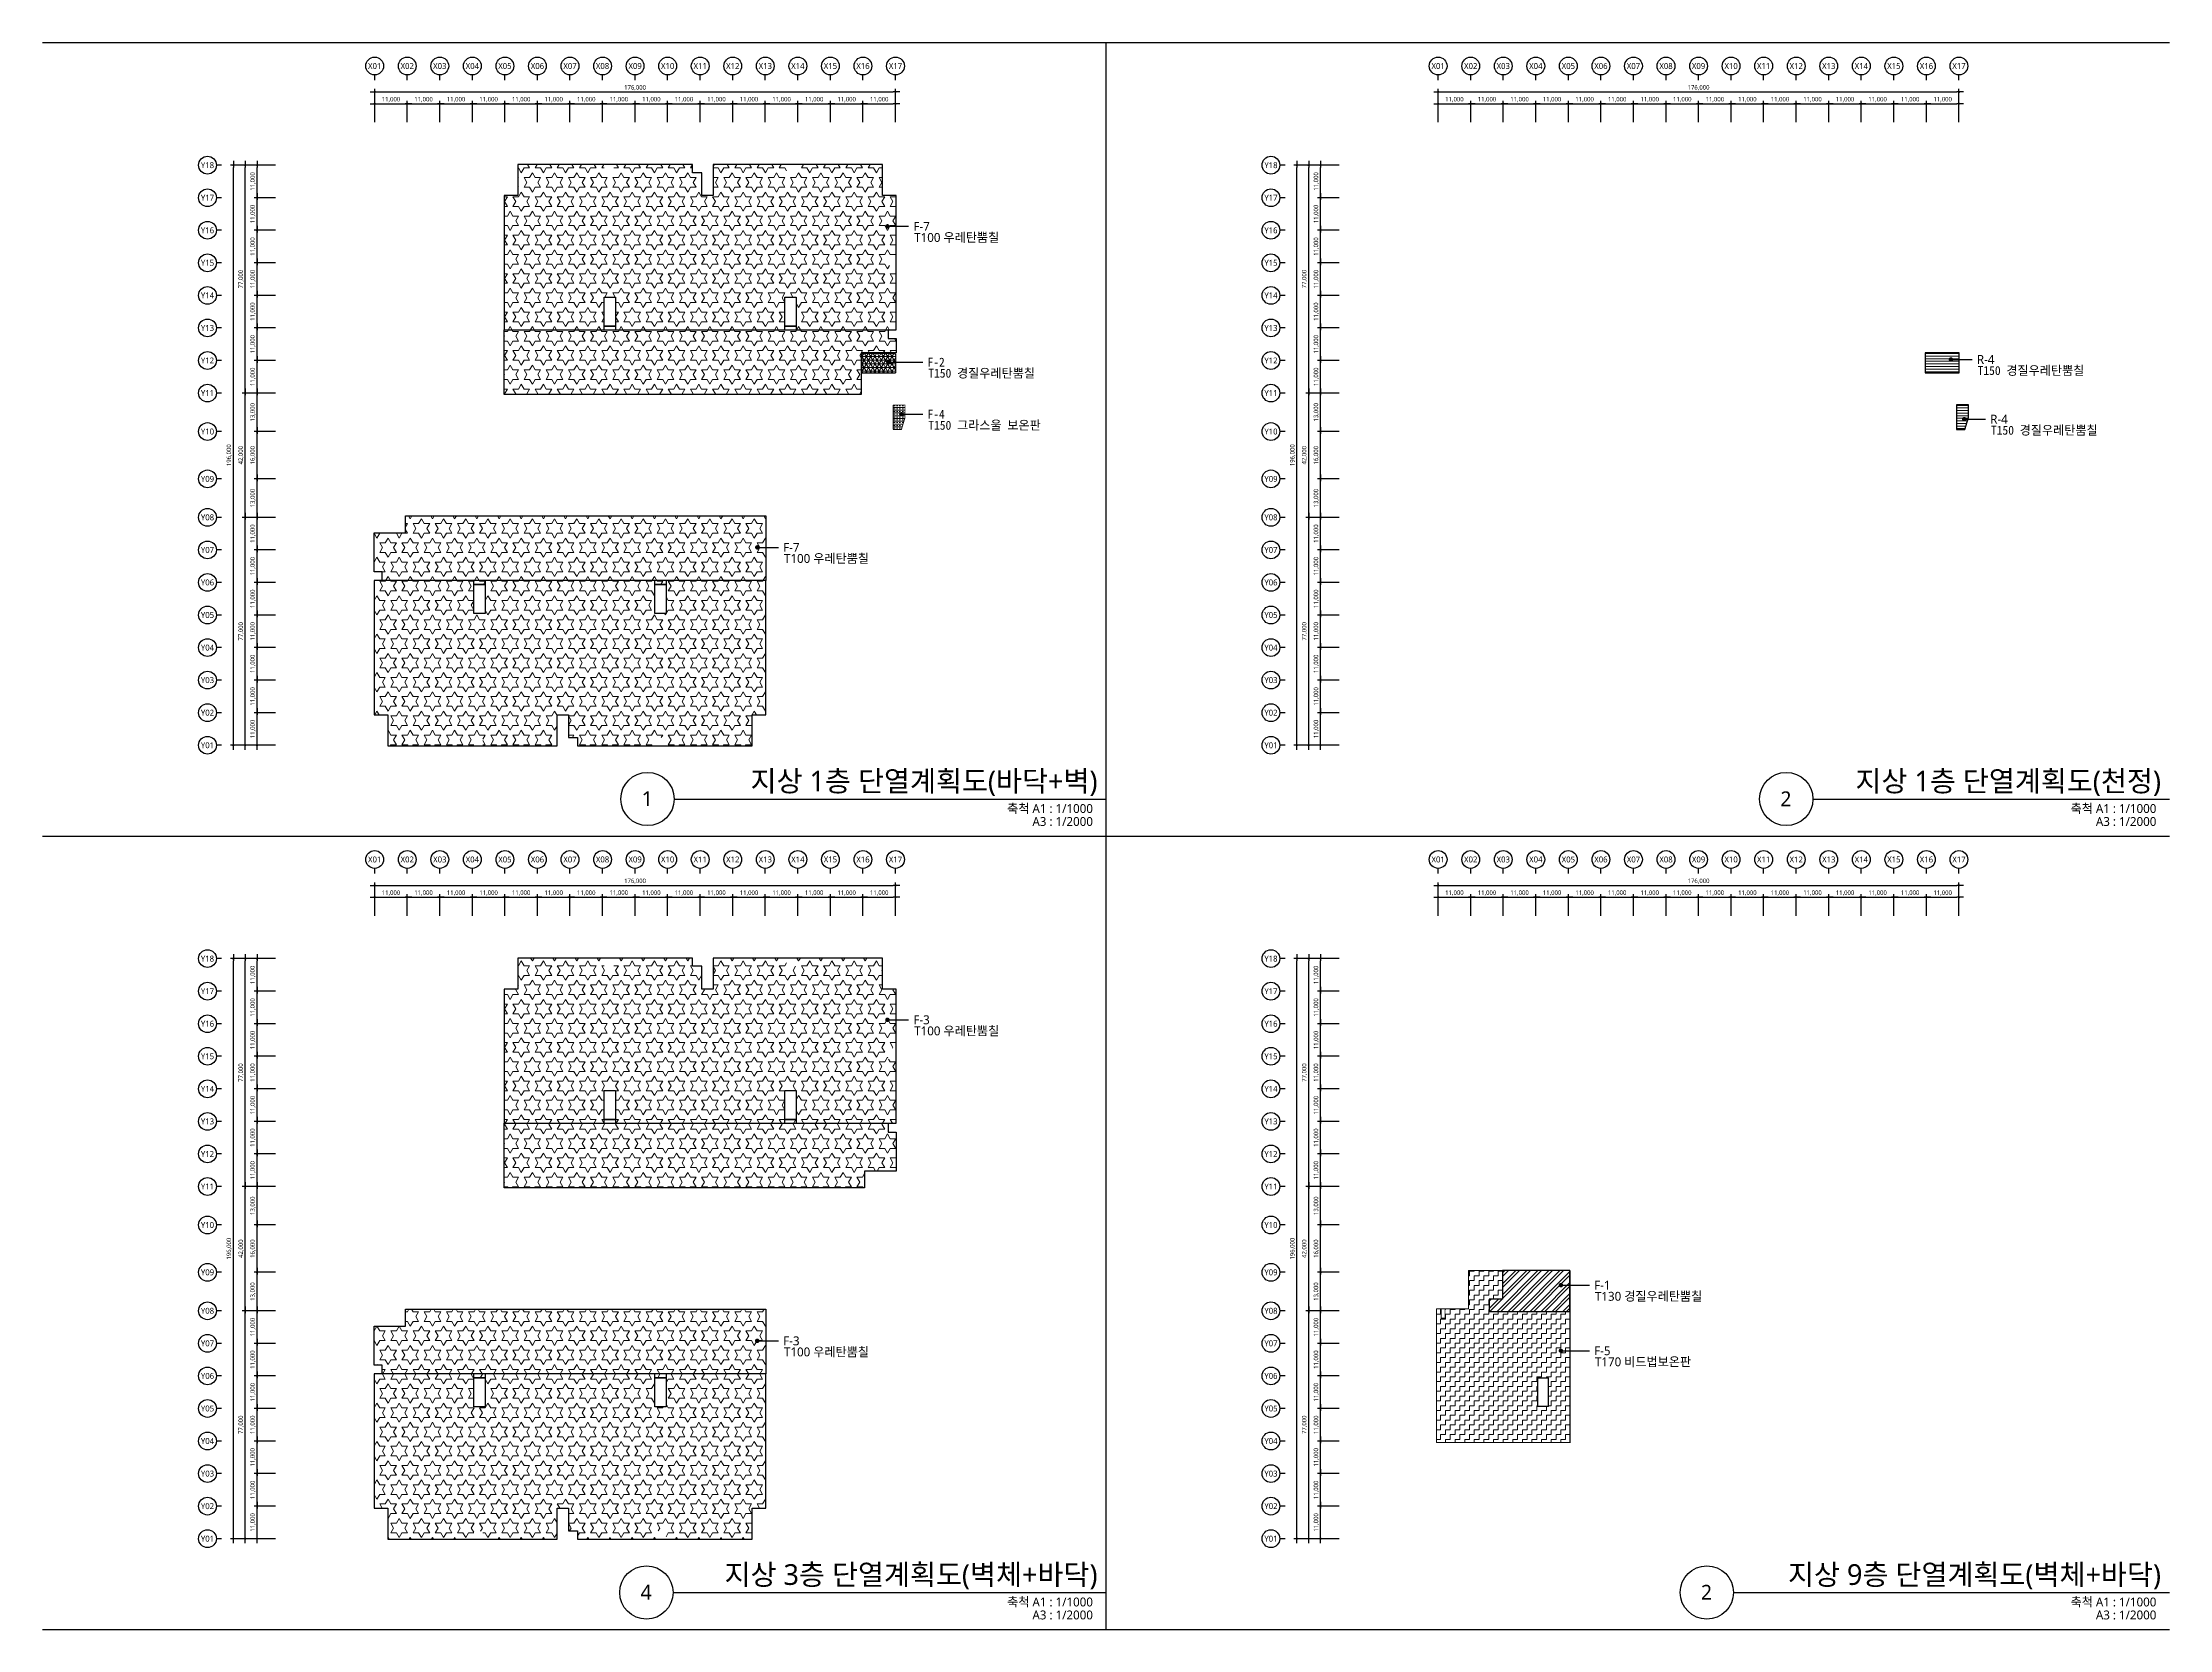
# Model space of a CAD drawing. Header units: millimetres. Extents: x 1037297 to 3512330, y 928637 to 1464837.
# Drawn here: x 1877297 to 2596047, y 928637 to 1464837 of the extents above; entities that cross this region are included whole.
import ezdxf
from ezdxf.enums import TextEntityAlignment as Align

# ---------------------------------------------------------------- set-up
doc = ezdxf.new("R2010")
doc.units = ezdxf.units.MM
doc.header["$LTSCALE"] = 5
doc.header["$MEASUREMENT"] = 0
doc.header["$PDSIZE"] = -10
for name, pattern in [('ACAD_ISO10W100', [18, 12, -3, 0, -3]), ('DASHDOTX2', [2, 1, -0.5, 0, -0.5]), ('HID', [2, 1.1, -0.9]), ('HIDDEN', [0.375, 0.25, -0.125]), ('JIS_09_15', [18.9, 15, -0.9, 0.6, -0.9, 0.6, -0.9])]:
    doc.linetypes.add(name, pattern=pattern)
doc.layers.get('0').update_dxf_attribs({"linetype": 'CONTINUOUS'})
doc.layers.get('Defpoints').update_dxf_attribs({"color": 153, "linetype": 'CONTINUOUS'})
for name, color, linetype, lineweight in [('A-AXIS-BUBL', 7, 'CONTINUOUS', 25), ('A-DIMS', 7, 'CONTINUOUS', 25), ('A-MKXS-LEAD', 7, 'CONTINUOUS', 25), ('A-MKXS-TEXT1', 3, 'CONTINUOUS', 25), ('A-XXXX-HATC', 8, 'CONTINUOUS', 18), ('A-XXXX-INSL2', 8, 'CONTINUOUS', 18), ('A-XXXX-SYMB', 7, 'CONTINUOUS', 25), ('A-XXXX-TXT1', 3, 'CONTINUOUS', 25), ('A-XXXX-TXT2', 3, 'CONTINUOUS', 25), ('A-XXXX-WAT1', 9, 'HID', 20)]:
    doc.layers.add(name, color=color, linetype=linetype, lineweight=lineweight)
doc.styles.add('HY울릉도L', font='')
doc.styles.add('돋움체', font='')
doc.styles.add('맑은고딕', font='malgun.ttf')
doc.styles.get('HY울릉도L').set_extended_font_data('HYwulM')
doc.styles.get('돋움체').set_extended_font_data('DotumChe')
doc.dimstyles.new('CDIM', dxfattribs={"dimtxt": 3, "dimasz": 1.5, "dimexe": 2, "dimexo": 1, "dimgap": 1, "dimtad": 1, "dimdec": 0, "dimrnd": 0.5, "dimzin": 0, "dimdsep": 32, "dimlunit": 6, "dimtxsty": 'HY울릉도L', "dimblk1": '_CIDOT', "dimblk2": '_CIDOT', "dimsah": 1, "dimcen": 5.5, "dimclrd": 2, "dimclre": 2, "dimclrt": 7, "dimadec": 0, "dimazin": 0, "dimtfac": 1, "dimtdec": 0, "dimtix": 1, "dimtmove": 2, "dimatfit": 1, "dimldrblk": '_CIDOT', "dimfxl": 1, "dimtolj": 1, "dimtzin": 0, "dimlwd": -1, "dimarcsym": 0})

# ---------------------------------------------------------------- blocks, each defined once
blk = doc.blocks.new('_CIDOT')
at = {"color": 0, "linetype": 'ByBlock'}
blk.add_line((2, 0), (-1, 0), dxfattribs=at)
at = {"color": 0, "linetype": 'ByBlock', "const_width": 0.5}
blk.add_lwpolyline([(-0.25, 0, 1), (0.25, 0, 1)], format="xyb", close=True, dxfattribs=at)
blk = doc.blocks.new('*D5')
at = {"layer": 'A-DIMS', "lineweight": -2, "transparency": 16777216}
for p, q in [((93193, 67121), (85943, 67121)), ((93193, 56121), (85943, 56121))]:
    blk.add_line(p, q, dxfattribs=at)
at = {"layer": 'A-DIMS', "transparency": 16777216}
blk.add_line((86943, 56871), (86943, 66371), dxfattribs=at)
at = {"layer": 'Defpoints', "color": 0, "transparency": 16777216}
for p in [(86943, 67121), (93693, 67121), (93693, 56121)]:
    blk.add_point(p, dxfattribs=at)
at = {"layer": 'A-DIMS', "transparency": 16777216, "xscale": 750, "yscale": 750, "zscale": 750}
for p, rotation in [((86943, 67121), 90), ((86943, 56121), 270)]:
    blk.add_blockref('_CIDOT', p, dxfattribs=dict(at, rotation=rotation))
at = {"layer": 'A-DIMS', "color": 3, "transparency": 16777216, "insert": (85538, 61621), "char_height": 1500, "attachment_point": 5, "rotation": 90, "style": '맑은고딕'}
blk.add_mtext('\\A1;11,000', dxfattribs=at)
blk = doc.blocks.new('*D6')
at = {"layer": 'A-DIMS', "lineweight": -2, "transparency": 16777216}
for p, q in [((93193, 78121), (85943, 78121)), ((93193, 67121), (85943, 67121))]:
    blk.add_line(p, q, dxfattribs=at)
at = {"layer": 'A-DIMS', "transparency": 16777216}
blk.add_line((86943, 67871), (86943, 77371), dxfattribs=at)
at = {"layer": 'Defpoints', "color": 0, "transparency": 16777216}
for p in [(86943, 78121), (93693, 78121), (93693, 67121)]:
    blk.add_point(p, dxfattribs=at)
at = {"layer": 'A-DIMS', "transparency": 16777216, "xscale": 750, "yscale": 750, "zscale": 750}
for p, rotation in [((86943, 78121), 90), ((86943, 67121), 270)]:
    blk.add_blockref('_CIDOT', p, dxfattribs=dict(at, rotation=rotation))
at = {"layer": 'A-DIMS', "color": 3, "transparency": 16777216, "insert": (85538, 72621), "char_height": 1500, "attachment_point": 5, "rotation": 90, "style": '맑은고딕'}
blk.add_mtext('\\A1;11,000', dxfattribs=at)
blk = doc.blocks.new('*D7')
at = {"layer": 'A-DIMS', "lineweight": -2, "transparency": 16777216}
for p, q in [((93193, 89121), (85943, 89121)), ((93193, 78121), (85943, 78121))]:
    blk.add_line(p, q, dxfattribs=at)
at = {"layer": 'A-DIMS', "transparency": 16777216}
blk.add_line((86943, 78871), (86943, 88371), dxfattribs=at)
at = {"layer": 'Defpoints', "color": 0, "transparency": 16777216}
for p in [(86943, 89121), (93693, 89121), (93693, 78121)]:
    blk.add_point(p, dxfattribs=at)
at = {"layer": 'A-DIMS', "transparency": 16777216, "xscale": 750, "yscale": 750, "zscale": 750}
for p, rotation in [((86943, 89121), 90), ((86943, 78121), 270)]:
    blk.add_blockref('_CIDOT', p, dxfattribs=dict(at, rotation=rotation))
at = {"layer": 'A-DIMS', "color": 3, "transparency": 16777216, "insert": (85538, 83621), "char_height": 1500, "attachment_point": 5, "rotation": 90, "style": '맑은고딕'}
blk.add_mtext('\\A1;11,000', dxfattribs=at)
blk = doc.blocks.new('*D8')
at = {"layer": 'A-DIMS', "lineweight": -2, "transparency": 16777216}
for p, q in [((93193, 100121), (85943, 100121)), ((93193, 89121), (85943, 89121))]:
    blk.add_line(p, q, dxfattribs=at)
at = {"layer": 'A-DIMS', "transparency": 16777216}
blk.add_line((86943, 89871), (86943, 99371), dxfattribs=at)
at = {"layer": 'Defpoints', "color": 0, "transparency": 16777216}
for p in [(86943, 100121), (93693, 100121), (93693, 89121)]:
    blk.add_point(p, dxfattribs=at)
at = {"layer": 'A-DIMS', "transparency": 16777216, "xscale": 750, "yscale": 750, "zscale": 750}
for p, rotation in [((86943, 100121), 90), ((86943, 89121), 270)]:
    blk.add_blockref('_CIDOT', p, dxfattribs=dict(at, rotation=rotation))
at = {"layer": 'A-DIMS', "color": 3, "transparency": 16777216, "insert": (85538, 94621), "char_height": 1500, "attachment_point": 5, "rotation": 90, "style": '맑은고딕'}
blk.add_mtext('\\A1;11,000', dxfattribs=at)
blk = doc.blocks.new('*D9')
at = {"layer": 'A-DIMS', "lineweight": -2, "transparency": 16777216}
for p, q in [((93193, 111121), (85943, 111121)), ((93193, 100121), (85943, 100121))]:
    blk.add_line(p, q, dxfattribs=at)
at = {"layer": 'A-DIMS', "transparency": 16777216}
blk.add_line((86943, 100871), (86943, 110371), dxfattribs=at)
at = {"layer": 'Defpoints', "color": 0, "transparency": 16777216}
for p in [(86943, 111121), (93693, 111121), (93693, 100121)]:
    blk.add_point(p, dxfattribs=at)
at = {"layer": 'A-DIMS', "transparency": 16777216, "xscale": 750, "yscale": 750, "zscale": 750}
for p, rotation in [((86943, 111121), 90), ((86943, 100121), 270)]:
    blk.add_blockref('_CIDOT', p, dxfattribs=dict(at, rotation=rotation))
at = {"layer": 'A-DIMS', "color": 3, "transparency": 16777216, "insert": (85538, 105621), "char_height": 1500, "attachment_point": 5, "rotation": 90, "style": '맑은고딕'}
blk.add_mtext('\\A1;11,000', dxfattribs=at)
blk = doc.blocks.new('*D10')
at = {"layer": 'A-DIMS', "lineweight": -2, "transparency": 16777216}
for p, q in [((93193, 122121), (85943, 122121)), ((93193, 111121), (85943, 111121))]:
    blk.add_line(p, q, dxfattribs=at)
at = {"layer": 'A-DIMS', "transparency": 16777216}
blk.add_line((86943, 111871), (86943, 121371), dxfattribs=at)
at = {"layer": 'Defpoints', "color": 0, "transparency": 16777216}
for p in [(86943, 122121), (93693, 122121), (93693, 111121)]:
    blk.add_point(p, dxfattribs=at)
at = {"layer": 'A-DIMS', "transparency": 16777216, "xscale": 750, "yscale": 750, "zscale": 750}
for p, rotation in [((86943, 122121), 90), ((86943, 111121), 270)]:
    blk.add_blockref('_CIDOT', p, dxfattribs=dict(at, rotation=rotation))
at = {"layer": 'A-DIMS', "color": 3, "transparency": 16777216, "insert": (85538, 116621), "char_height": 1500, "attachment_point": 5, "rotation": 90, "style": '맑은고딕'}
blk.add_mtext('\\A1;11,000', dxfattribs=at)
blk = doc.blocks.new('*D11')
at = {"layer": 'A-DIMS', "lineweight": -2, "transparency": 16777216}
for p, q in [((93193, 135121), (85943, 135121)), ((93193, 122121), (85943, 122121))]:
    blk.add_line(p, q, dxfattribs=at)
at = {"layer": 'A-DIMS', "transparency": 16777216}
blk.add_line((86943, 122871), (86943, 134371), dxfattribs=at)
at = {"layer": 'Defpoints', "color": 0, "transparency": 16777216}
for p in [(86943, 135121), (93693, 135121), (93693, 122121)]:
    blk.add_point(p, dxfattribs=at)
at = {"layer": 'A-DIMS', "transparency": 16777216, "xscale": 750, "yscale": 750, "zscale": 750}
for p, rotation in [((86943, 135121), 90), ((86943, 122121), 270)]:
    blk.add_blockref('_CIDOT', p, dxfattribs=dict(at, rotation=rotation))
at = {"layer": 'A-DIMS', "color": 3, "transparency": 16777216, "insert": (85538, 128621), "char_height": 1500, "attachment_point": 5, "rotation": 90, "style": '맑은고딕'}
blk.add_mtext('\\A1;13,000', dxfattribs=at)
blk = doc.blocks.new('*D12')
at = {"layer": 'A-DIMS', "lineweight": -2, "transparency": 16777216}
for p, q in [((93193, 151121), (85943, 151121)), ((93193, 135121), (85943, 135121))]:
    blk.add_line(p, q, dxfattribs=at)
at = {"layer": 'A-DIMS', "transparency": 16777216}
blk.add_line((86943, 135871), (86943, 150371), dxfattribs=at)
at = {"layer": 'Defpoints', "color": 0, "transparency": 16777216}
for p in [(86943, 151121), (93693, 151121), (93693, 135121)]:
    blk.add_point(p, dxfattribs=at)
at = {"layer": 'A-DIMS', "transparency": 16777216, "xscale": 750, "yscale": 750, "zscale": 750}
for p, rotation in [((86943, 151121), 90), ((86943, 135121), 270)]:
    blk.add_blockref('_CIDOT', p, dxfattribs=dict(at, rotation=rotation))
at = {"layer": 'A-DIMS', "color": 3, "transparency": 16777216, "insert": (85538, 143121), "char_height": 1500, "attachment_point": 5, "rotation": 90, "style": '맑은고딕'}
blk.add_mtext('\\A1;16,000', dxfattribs=at)
blk = doc.blocks.new('*D13')
at = {"layer": 'A-DIMS', "lineweight": -2, "transparency": 16777216}
for p, q in [((93193, 164121), (85943, 164121)), ((93193, 151121), (85943, 151121))]:
    blk.add_line(p, q, dxfattribs=at)
at = {"layer": 'A-DIMS', "transparency": 16777216}
blk.add_line((86943, 151871), (86943, 163371), dxfattribs=at)
at = {"layer": 'Defpoints', "color": 0, "transparency": 16777216}
for p in [(86943, 164121), (93693, 164121), (93693, 151121)]:
    blk.add_point(p, dxfattribs=at)
at = {"layer": 'A-DIMS', "transparency": 16777216, "xscale": 750, "yscale": 750, "zscale": 750}
for p, rotation in [((86943, 164121), 90), ((86943, 151121), 270)]:
    blk.add_blockref('_CIDOT', p, dxfattribs=dict(at, rotation=rotation))
at = {"layer": 'A-DIMS', "color": 3, "transparency": 16777216, "insert": (85538, 157621), "char_height": 1500, "attachment_point": 5, "rotation": 90, "style": '맑은고딕'}
blk.add_mtext('\\A1;13,000', dxfattribs=at)
blk = doc.blocks.new('*D14')
at = {"layer": 'A-DIMS', "lineweight": -2, "transparency": 16777216}
for p, q in [((93193, 175121), (85943, 175121)), ((93193, 164121), (85943, 164121))]:
    blk.add_line(p, q, dxfattribs=at)
at = {"layer": 'A-DIMS', "transparency": 16777216}
blk.add_line((86943, 164871), (86943, 174371), dxfattribs=at)
at = {"layer": 'Defpoints', "color": 0, "transparency": 16777216}
for p in [(86943, 175121), (93693, 175121), (93693, 164121)]:
    blk.add_point(p, dxfattribs=at)
at = {"layer": 'A-DIMS', "transparency": 16777216, "xscale": 750, "yscale": 750, "zscale": 750}
for p, rotation in [((86943, 175121), 90), ((86943, 164121), 270)]:
    blk.add_blockref('_CIDOT', p, dxfattribs=dict(at, rotation=rotation))
at = {"layer": 'A-DIMS', "color": 3, "transparency": 16777216, "insert": (85538, 169621), "char_height": 1500, "attachment_point": 5, "rotation": 90, "style": '맑은고딕'}
blk.add_mtext('\\A1;11,000', dxfattribs=at)
blk = doc.blocks.new('*D15')
at = {"layer": 'A-DIMS', "lineweight": -2, "transparency": 16777216}
for p, q in [((93193, 186121), (85943, 186121)), ((93193, 175121), (85943, 175121))]:
    blk.add_line(p, q, dxfattribs=at)
at = {"layer": 'A-DIMS', "transparency": 16777216}
blk.add_line((86943, 175871), (86943, 185371), dxfattribs=at)
at = {"layer": 'Defpoints', "color": 0, "transparency": 16777216}
for p in [(86943, 186121), (93693, 186121), (93693, 175121)]:
    blk.add_point(p, dxfattribs=at)
at = {"layer": 'A-DIMS', "transparency": 16777216, "xscale": 750, "yscale": 750, "zscale": 750}
for p, rotation in [((86943, 186121), 90), ((86943, 175121), 270)]:
    blk.add_blockref('_CIDOT', p, dxfattribs=dict(at, rotation=rotation))
at = {"layer": 'A-DIMS', "color": 3, "transparency": 16777216, "insert": (85538, 180621), "char_height": 1500, "attachment_point": 5, "rotation": 90, "style": '맑은고딕'}
blk.add_mtext('\\A1;11,000', dxfattribs=at)
blk = doc.blocks.new('*D16')
at = {"layer": 'A-DIMS', "lineweight": -2, "transparency": 16777216}
for p, q in [((93193, 197121), (85943, 197121)), ((93193, 186121), (85943, 186121))]:
    blk.add_line(p, q, dxfattribs=at)
at = {"layer": 'A-DIMS', "transparency": 16777216}
blk.add_line((86943, 186871), (86943, 196371), dxfattribs=at)
at = {"layer": 'Defpoints', "color": 0, "transparency": 16777216}
for p in [(86943, 197121), (93693, 197121), (93693, 186121)]:
    blk.add_point(p, dxfattribs=at)
at = {"layer": 'A-DIMS', "transparency": 16777216, "xscale": 750, "yscale": 750, "zscale": 750}
for p, rotation in [((86943, 197121), 90), ((86943, 186121), 270)]:
    blk.add_blockref('_CIDOT', p, dxfattribs=dict(at, rotation=rotation))
at = {"layer": 'A-DIMS', "color": 3, "transparency": 16777216, "insert": (85538, 191621), "char_height": 1500, "attachment_point": 5, "rotation": 90, "style": '맑은고딕'}
blk.add_mtext('\\A1;11,000', dxfattribs=at)
blk = doc.blocks.new('*D17')
at = {"layer": 'A-DIMS', "lineweight": -2, "transparency": 16777216}
for p, q in [((93193, 208121), (85943, 208121)), ((93193, 197121), (85943, 197121))]:
    blk.add_line(p, q, dxfattribs=at)
at = {"layer": 'A-DIMS', "transparency": 16777216}
blk.add_line((86943, 197871), (86943, 207371), dxfattribs=at)
at = {"layer": 'Defpoints', "color": 0, "transparency": 16777216}
for p in [(86943, 208121), (93693, 208121), (93693, 197121)]:
    blk.add_point(p, dxfattribs=at)
at = {"layer": 'A-DIMS', "transparency": 16777216, "xscale": 750, "yscale": 750, "zscale": 750}
for p, rotation in [((86943, 208121), 90), ((86943, 197121), 270)]:
    blk.add_blockref('_CIDOT', p, dxfattribs=dict(at, rotation=rotation))
at = {"layer": 'A-DIMS', "color": 3, "transparency": 16777216, "insert": (85538, 202621), "char_height": 1500, "attachment_point": 5, "rotation": 90, "style": '맑은고딕'}
blk.add_mtext('\\A1;11,000', dxfattribs=at)
blk = doc.blocks.new('*D18')
at = {"layer": 'A-DIMS', "lineweight": -2, "transparency": 16777216}
for p, q in [((93193, 219121), (85943, 219121)), ((93193, 208121), (85943, 208121))]:
    blk.add_line(p, q, dxfattribs=at)
at = {"layer": 'A-DIMS', "transparency": 16777216}
blk.add_line((86943, 208871), (86943, 218371), dxfattribs=at)
at = {"layer": 'Defpoints', "color": 0, "transparency": 16777216}
for p in [(86943, 219121), (93693, 219121), (93693, 208121)]:
    blk.add_point(p, dxfattribs=at)
at = {"layer": 'A-DIMS', "transparency": 16777216, "xscale": 750, "yscale": 750, "zscale": 750}
for p, rotation in [((86943, 219121), 90), ((86943, 208121), 270)]:
    blk.add_blockref('_CIDOT', p, dxfattribs=dict(at, rotation=rotation))
at = {"layer": 'A-DIMS', "color": 3, "transparency": 16777216, "insert": (85538, 213621), "char_height": 1500, "attachment_point": 5, "rotation": 90, "style": '맑은고딕'}
blk.add_mtext('\\A1;11,000', dxfattribs=at)
blk = doc.blocks.new('*D19')
at = {"layer": 'A-DIMS', "lineweight": -2, "transparency": 16777216}
for p, q in [((93193, 230121), (85943, 230121)), ((93193, 219121), (85943, 219121))]:
    blk.add_line(p, q, dxfattribs=at)
at = {"layer": 'A-DIMS', "transparency": 16777216}
blk.add_line((86943, 219871), (86943, 229371), dxfattribs=at)
at = {"layer": 'Defpoints', "color": 0, "transparency": 16777216}
for p in [(86943, 230121), (93693, 230121), (93693, 219121)]:
    blk.add_point(p, dxfattribs=at)
at = {"layer": 'A-DIMS', "transparency": 16777216, "xscale": 750, "yscale": 750, "zscale": 750}
for p, rotation in [((86943, 230121), 90), ((86943, 219121), 270)]:
    blk.add_blockref('_CIDOT', p, dxfattribs=dict(at, rotation=rotation))
at = {"layer": 'A-DIMS', "color": 3, "transparency": 16777216, "insert": (85538, 224621), "char_height": 1500, "attachment_point": 5, "rotation": 90, "style": '맑은고딕'}
blk.add_mtext('\\A1;11,000', dxfattribs=at)
blk = doc.blocks.new('*D20')
at = {"layer": 'A-DIMS', "lineweight": -2, "transparency": 16777216}
for p, q in [((93193, 241121), (85943, 241121)), ((93193, 230121), (85943, 230121))]:
    blk.add_line(p, q, dxfattribs=at)
at = {"layer": 'A-DIMS', "transparency": 16777216}
blk.add_line((86943, 230871), (86943, 240371), dxfattribs=at)
at = {"layer": 'Defpoints', "color": 0, "transparency": 16777216}
for p in [(86943, 241121), (93693, 241121), (93693, 230121)]:
    blk.add_point(p, dxfattribs=at)
at = {"layer": 'A-DIMS', "transparency": 16777216, "xscale": 750, "yscale": 750, "zscale": 750}
for p, rotation in [((86943, 241121), 90), ((86943, 230121), 270)]:
    blk.add_blockref('_CIDOT', p, dxfattribs=dict(at, rotation=rotation))
at = {"layer": 'A-DIMS', "color": 3, "transparency": 16777216, "insert": (85538, 235621), "char_height": 1500, "attachment_point": 5, "rotation": 90, "style": '맑은고딕'}
blk.add_mtext('\\A1;11,000', dxfattribs=at)
blk = doc.blocks.new('*D21')
at = {"layer": 'A-DIMS', "lineweight": -2, "transparency": 16777216}
for p, q in [((93193, 122121), (81943, 122121)), ((93193, 45121), (81943, 45121))]:
    blk.add_line(p, q, dxfattribs=at)
at = {"layer": 'A-DIMS', "transparency": 16777216}
blk.add_line((82943, 45871), (82943, 121371), dxfattribs=at)
at = {"layer": 'Defpoints', "color": 0, "transparency": 16777216}
for p in [(82943, 122121), (93693, 122121), (93693, 45121)]:
    blk.add_point(p, dxfattribs=at)
at = {"layer": 'A-DIMS', "transparency": 16777216, "xscale": 750, "yscale": 750, "zscale": 750}
for p, rotation in [((82943, 122121), 90), ((82943, 45121), 270)]:
    blk.add_blockref('_CIDOT', p, dxfattribs=dict(at, rotation=rotation))
at = {"layer": 'A-DIMS', "color": 3, "transparency": 16777216, "insert": (81542, 83621), "char_height": 1500, "attachment_point": 5, "rotation": 90, "style": '맑은고딕'}
blk.add_mtext('\\A1;77,000', dxfattribs=at)
blk = doc.blocks.new('*D22')
at = {"layer": 'A-DIMS', "lineweight": -2, "transparency": 16777216}
for p, q in [((93193, 241121), (77943, 241121)), ((93193, 45121), (77943, 45121))]:
    blk.add_line(p, q, dxfattribs=at)
at = {"layer": 'A-DIMS', "transparency": 16777216}
blk.add_line((78943, 45871), (78943, 240371), dxfattribs=at)
at = {"layer": 'Defpoints', "color": 0, "transparency": 16777216}
for p in [(78943, 241121), (93693, 241121), (93693, 45121)]:
    blk.add_point(p, dxfattribs=at)
at = {"layer": 'A-DIMS', "transparency": 16777216, "xscale": 750, "yscale": 750, "zscale": 750}
for p, rotation in [((78943, 241121), 90), ((78943, 45121), 270)]:
    blk.add_blockref('_CIDOT', p, dxfattribs=dict(at, rotation=rotation))
at = {"layer": 'A-DIMS', "color": 3, "transparency": 16777216, "insert": (77538, 143121), "char_height": 1500, "attachment_point": 5, "rotation": 90, "style": '맑은고딕'}
blk.add_mtext('\\A1;196,000', dxfattribs=at)
blk = doc.blocks.new('*D23')
at = {"layer": 'A-DIMS', "lineweight": -2, "transparency": 16777216}
for p, q in [((93193, 56121), (85943, 56121)), ((93193, 45121), (85943, 45121))]:
    blk.add_line(p, q, dxfattribs=at)
at = {"layer": 'A-DIMS', "transparency": 16777216}
blk.add_line((86943, 45871), (86943, 55371), dxfattribs=at)
at = {"layer": 'Defpoints', "color": 0, "transparency": 16777216}
for p in [(86943, 56121), (93693, 56121), (93693, 45121)]:
    blk.add_point(p, dxfattribs=at)
at = {"layer": 'A-DIMS', "transparency": 16777216, "xscale": 750, "yscale": 750, "zscale": 750}
for p, rotation in [((86943, 56121), 90), ((86943, 45121), 270)]:
    blk.add_blockref('_CIDOT', p, dxfattribs=dict(at, rotation=rotation))
at = {"layer": 'A-DIMS', "color": 3, "transparency": 16777216, "insert": (85538, 50621), "char_height": 1500, "attachment_point": 5, "rotation": 90, "style": '맑은고딕'}
blk.add_mtext('\\A1;11,000', dxfattribs=at)
blk = doc.blocks.new('*D24')
at = {"layer": 'A-DIMS', "lineweight": -2, "transparency": 16777216}
for p, q in [((93193, 164121), (81943, 164121)), ((93193, 122121), (81943, 122121))]:
    blk.add_line(p, q, dxfattribs=at)
at = {"layer": 'A-DIMS', "transparency": 16777216}
blk.add_line((82943, 122871), (82943, 163371), dxfattribs=at)
at = {"layer": 'Defpoints', "color": 0, "transparency": 16777216}
for p in [(82943, 164121), (93693, 164121), (93693, 122121)]:
    blk.add_point(p, dxfattribs=at)
at = {"layer": 'A-DIMS', "transparency": 16777216, "xscale": 750, "yscale": 750, "zscale": 750}
for p, rotation in [((82943, 164121), 90), ((82943, 122121), 270)]:
    blk.add_blockref('_CIDOT', p, dxfattribs=dict(at, rotation=rotation))
at = {"layer": 'A-DIMS', "color": 3, "transparency": 16777216, "insert": (81542, 143121), "char_height": 1500, "attachment_point": 5, "rotation": 90, "style": '맑은고딕'}
blk.add_mtext('\\A1;42,000', dxfattribs=at)
blk = doc.blocks.new('*D25')
at = {"layer": 'A-DIMS', "lineweight": -2, "transparency": 16777216}
for p, q in [((93193, 241121), (81943, 241121)), ((93193, 164121), (81943, 164121))]:
    blk.add_line(p, q, dxfattribs=at)
at = {"layer": 'A-DIMS', "transparency": 16777216}
blk.add_line((82943, 164871), (82943, 240371), dxfattribs=at)
at = {"layer": 'Defpoints', "color": 0, "transparency": 16777216}
for p in [(82943, 241121), (93693, 241121), (93693, 164121)]:
    blk.add_point(p, dxfattribs=at)
at = {"layer": 'A-DIMS', "transparency": 16777216, "xscale": 750, "yscale": 750, "zscale": 750}
for p, rotation in [((82943, 241121), 90), ((82943, 164121), 270)]:
    blk.add_blockref('_CIDOT', p, dxfattribs=dict(at, rotation=rotation))
at = {"layer": 'A-DIMS', "color": 3, "transparency": 16777216, "insert": (81542, 202621), "char_height": 1500, "attachment_point": 5, "rotation": 90, "style": '맑은고딕'}
blk.add_mtext('\\A1;77,000', dxfattribs=at)
blk = doc.blocks.new('*D26')
at = {"layer": 'A-DIMS', "lineweight": -2, "transparency": 16777216}
for p, q in [((148693, 255621), (148693, 262871)), ((159693, 255621), (159693, 262871))]:
    blk.add_line(p, q, dxfattribs=at)
at = {"layer": 'A-DIMS', "transparency": 16777216}
blk.add_line((149443, 261871), (158943, 261871), dxfattribs=at)
at = {"layer": 'Defpoints', "color": 0, "transparency": 16777216}
for p in [(159693, 261871), (148693, 255121), (159693, 255121)]:
    blk.add_point(p, dxfattribs=at)
at = {"layer": 'A-DIMS', "transparency": 16777216, "xscale": 750, "yscale": 750, "zscale": 750, "rotation": 180}
blk.add_blockref('_CIDOT', (148693, 261871), dxfattribs=at)
at = {"layer": 'A-DIMS', "transparency": 16777216, "xscale": 750, "yscale": 750, "zscale": 750}
blk.add_blockref('_CIDOT', (159693, 261871), dxfattribs=at)
at = {"layer": 'A-DIMS', "color": 3, "transparency": 16777216, "insert": (154193, 263275), "char_height": 1500, "attachment_point": 5, "style": '맑은고딕'}
blk.add_mtext('\\A1;11,000', dxfattribs=at)
blk = doc.blocks.new('*D27')
at = {"layer": 'A-DIMS', "lineweight": -2, "transparency": 16777216}
for p, q in [((159693, 255621), (159693, 262871)), ((170693, 255621), (170693, 262871))]:
    blk.add_line(p, q, dxfattribs=at)
at = {"layer": 'A-DIMS', "transparency": 16777216}
blk.add_line((160443, 261871), (169943, 261871), dxfattribs=at)
at = {"layer": 'Defpoints', "color": 0, "transparency": 16777216}
for p in [(170693, 261871), (159693, 255121), (170693, 255121)]:
    blk.add_point(p, dxfattribs=at)
at = {"layer": 'A-DIMS', "transparency": 16777216, "xscale": 750, "yscale": 750, "zscale": 750, "rotation": 180}
blk.add_blockref('_CIDOT', (159693, 261871), dxfattribs=at)
at = {"layer": 'A-DIMS', "transparency": 16777216, "xscale": 750, "yscale": 750, "zscale": 750}
blk.add_blockref('_CIDOT', (170693, 261871), dxfattribs=at)
at = {"layer": 'A-DIMS', "color": 3, "transparency": 16777216, "insert": (165193, 263275), "char_height": 1500, "attachment_point": 5, "style": '맑은고딕'}
blk.add_mtext('\\A1;11,000', dxfattribs=at)
blk = doc.blocks.new('*D28')
at = {"layer": 'A-DIMS', "lineweight": -2, "transparency": 16777216}
for p, q in [((170693, 255621), (170693, 262871)), ((181693, 255621), (181693, 262871))]:
    blk.add_line(p, q, dxfattribs=at)
at = {"layer": 'A-DIMS', "transparency": 16777216}
blk.add_line((171443, 261871), (180943, 261871), dxfattribs=at)
at = {"layer": 'Defpoints', "color": 0, "transparency": 16777216}
for p in [(181693, 261871), (170693, 255121), (181693, 255121)]:
    blk.add_point(p, dxfattribs=at)
at = {"layer": 'A-DIMS', "transparency": 16777216, "xscale": 750, "yscale": 750, "zscale": 750, "rotation": 180}
blk.add_blockref('_CIDOT', (170693, 261871), dxfattribs=at)
at = {"layer": 'A-DIMS', "transparency": 16777216, "xscale": 750, "yscale": 750, "zscale": 750}
blk.add_blockref('_CIDOT', (181693, 261871), dxfattribs=at)
at = {"layer": 'A-DIMS', "color": 3, "transparency": 16777216, "insert": (176193, 263275), "char_height": 1500, "attachment_point": 5, "style": '맑은고딕'}
blk.add_mtext('\\A1;11,000', dxfattribs=at)
blk = doc.blocks.new('*D29')
at = {"layer": 'A-DIMS', "lineweight": -2, "transparency": 16777216}
for p, q in [((181693, 255621), (181693, 262871)), ((192693, 255621), (192693, 262871))]:
    blk.add_line(p, q, dxfattribs=at)
at = {"layer": 'A-DIMS', "transparency": 16777216}
blk.add_line((182443, 261871), (191943, 261871), dxfattribs=at)
at = {"layer": 'Defpoints', "color": 0, "transparency": 16777216}
for p in [(192693, 261871), (181693, 255121), (192693, 255121)]:
    blk.add_point(p, dxfattribs=at)
at = {"layer": 'A-DIMS', "transparency": 16777216, "xscale": 750, "yscale": 750, "zscale": 750, "rotation": 180}
blk.add_blockref('_CIDOT', (181693, 261871), dxfattribs=at)
at = {"layer": 'A-DIMS', "transparency": 16777216, "xscale": 750, "yscale": 750, "zscale": 750}
blk.add_blockref('_CIDOT', (192693, 261871), dxfattribs=at)
at = {"layer": 'A-DIMS', "color": 3, "transparency": 16777216, "insert": (187193, 263275), "char_height": 1500, "attachment_point": 5, "style": '맑은고딕'}
blk.add_mtext('\\A1;11,000', dxfattribs=at)
blk = doc.blocks.new('*D30')
at = {"layer": 'A-DIMS', "lineweight": -2, "transparency": 16777216}
for p, q in [((192693, 255621), (192693, 262871)), ((203693, 255621), (203693, 262871))]:
    blk.add_line(p, q, dxfattribs=at)
at = {"layer": 'A-DIMS', "transparency": 16777216}
blk.add_line((193443, 261871), (202943, 261871), dxfattribs=at)
at = {"layer": 'Defpoints', "color": 0, "transparency": 16777216}
for p in [(203693, 261871), (192693, 255121), (203693, 255121)]:
    blk.add_point(p, dxfattribs=at)
at = {"layer": 'A-DIMS', "transparency": 16777216, "xscale": 750, "yscale": 750, "zscale": 750, "rotation": 180}
blk.add_blockref('_CIDOT', (192693, 261871), dxfattribs=at)
at = {"layer": 'A-DIMS', "transparency": 16777216, "xscale": 750, "yscale": 750, "zscale": 750}
blk.add_blockref('_CIDOT', (203693, 261871), dxfattribs=at)
at = {"layer": 'A-DIMS', "color": 3, "transparency": 16777216, "insert": (198193, 263275), "char_height": 1500, "attachment_point": 5, "style": '맑은고딕'}
blk.add_mtext('\\A1;11,000', dxfattribs=at)
blk = doc.blocks.new('*D31')
at = {"layer": 'A-DIMS', "lineweight": -2, "transparency": 16777216}
for p, q in [((203693, 255621), (203693, 262871)), ((214693, 255621), (214693, 262871))]:
    blk.add_line(p, q, dxfattribs=at)
at = {"layer": 'A-DIMS', "transparency": 16777216}
blk.add_line((204443, 261871), (213943, 261871), dxfattribs=at)
at = {"layer": 'Defpoints', "color": 0, "transparency": 16777216}
for p in [(214693, 261871), (203693, 255121), (214693, 255121)]:
    blk.add_point(p, dxfattribs=at)
at = {"layer": 'A-DIMS', "transparency": 16777216, "xscale": 750, "yscale": 750, "zscale": 750, "rotation": 180}
blk.add_blockref('_CIDOT', (203693, 261871), dxfattribs=at)
at = {"layer": 'A-DIMS', "transparency": 16777216, "xscale": 750, "yscale": 750, "zscale": 750}
blk.add_blockref('_CIDOT', (214693, 261871), dxfattribs=at)
at = {"layer": 'A-DIMS', "color": 3, "transparency": 16777216, "insert": (209193, 263275), "char_height": 1500, "attachment_point": 5, "style": '맑은고딕'}
blk.add_mtext('\\A1;11,000', dxfattribs=at)
blk = doc.blocks.new('*D32')
at = {"layer": 'A-DIMS', "lineweight": -2, "transparency": 16777216}
for p, q in [((214693, 255621), (214693, 262871)), ((225693, 255621), (225693, 262871))]:
    blk.add_line(p, q, dxfattribs=at)
at = {"layer": 'A-DIMS', "transparency": 16777216}
blk.add_line((215443, 261871), (224943, 261871), dxfattribs=at)
at = {"layer": 'Defpoints', "color": 0, "transparency": 16777216}
for p in [(225693, 261871), (214693, 255121), (225693, 255121)]:
    blk.add_point(p, dxfattribs=at)
at = {"layer": 'A-DIMS', "transparency": 16777216, "xscale": 750, "yscale": 750, "zscale": 750, "rotation": 180}
blk.add_blockref('_CIDOT', (214693, 261871), dxfattribs=at)
at = {"layer": 'A-DIMS', "transparency": 16777216, "xscale": 750, "yscale": 750, "zscale": 750}
blk.add_blockref('_CIDOT', (225693, 261871), dxfattribs=at)
at = {"layer": 'A-DIMS', "color": 3, "transparency": 16777216, "insert": (220193, 263275), "char_height": 1500, "attachment_point": 5, "style": '맑은고딕'}
blk.add_mtext('\\A1;11,000', dxfattribs=at)
blk = doc.blocks.new('*D33')
at = {"layer": 'A-DIMS', "lineweight": -2, "transparency": 16777216}
for p, q in [((225693, 255621), (225693, 262871)), ((236693, 255621), (236693, 262871))]:
    blk.add_line(p, q, dxfattribs=at)
at = {"layer": 'A-DIMS', "transparency": 16777216}
blk.add_line((226443, 261871), (235943, 261871), dxfattribs=at)
at = {"layer": 'Defpoints', "color": 0, "transparency": 16777216}
for p in [(236693, 261871), (225693, 255121), (236693, 255121)]:
    blk.add_point(p, dxfattribs=at)
at = {"layer": 'A-DIMS', "transparency": 16777216, "xscale": 750, "yscale": 750, "zscale": 750, "rotation": 180}
blk.add_blockref('_CIDOT', (225693, 261871), dxfattribs=at)
at = {"layer": 'A-DIMS', "transparency": 16777216, "xscale": 750, "yscale": 750, "zscale": 750}
blk.add_blockref('_CIDOT', (236693, 261871), dxfattribs=at)
at = {"layer": 'A-DIMS', "color": 3, "transparency": 16777216, "insert": (231193, 263275), "char_height": 1500, "attachment_point": 5, "style": '맑은고딕'}
blk.add_mtext('\\A1;11,000', dxfattribs=at)
blk = doc.blocks.new('*D34')
at = {"layer": 'A-DIMS', "lineweight": -2, "transparency": 16777216}
for p, q in [((236693, 255621), (236693, 262871)), ((247693, 255621), (247693, 262871))]:
    blk.add_line(p, q, dxfattribs=at)
at = {"layer": 'A-DIMS', "transparency": 16777216}
blk.add_line((237443, 261871), (246943, 261871), dxfattribs=at)
at = {"layer": 'Defpoints', "color": 0, "transparency": 16777216}
for p in [(247693, 261871), (236693, 255121), (247693, 255121)]:
    blk.add_point(p, dxfattribs=at)
at = {"layer": 'A-DIMS', "transparency": 16777216, "xscale": 750, "yscale": 750, "zscale": 750, "rotation": 180}
blk.add_blockref('_CIDOT', (236693, 261871), dxfattribs=at)
at = {"layer": 'A-DIMS', "transparency": 16777216, "xscale": 750, "yscale": 750, "zscale": 750}
blk.add_blockref('_CIDOT', (247693, 261871), dxfattribs=at)
at = {"layer": 'A-DIMS', "color": 3, "transparency": 16777216, "insert": (242193, 263275), "char_height": 1500, "attachment_point": 5, "style": '맑은고딕'}
blk.add_mtext('\\A1;11,000', dxfattribs=at)
blk = doc.blocks.new('*D35')
at = {"layer": 'A-DIMS', "lineweight": -2, "transparency": 16777216}
for p, q in [((247693, 255621), (247693, 262871)), ((258693, 255621), (258693, 262871))]:
    blk.add_line(p, q, dxfattribs=at)
at = {"layer": 'A-DIMS', "transparency": 16777216}
blk.add_line((248443, 261871), (257943, 261871), dxfattribs=at)
at = {"layer": 'Defpoints', "color": 0, "transparency": 16777216}
for p in [(258693, 261871), (247693, 255121), (258693, 255121)]:
    blk.add_point(p, dxfattribs=at)
at = {"layer": 'A-DIMS', "transparency": 16777216, "xscale": 750, "yscale": 750, "zscale": 750, "rotation": 180}
blk.add_blockref('_CIDOT', (247693, 261871), dxfattribs=at)
at = {"layer": 'A-DIMS', "transparency": 16777216, "xscale": 750, "yscale": 750, "zscale": 750}
blk.add_blockref('_CIDOT', (258693, 261871), dxfattribs=at)
at = {"layer": 'A-DIMS', "color": 3, "transparency": 16777216, "insert": (253193, 263275), "char_height": 1500, "attachment_point": 5, "style": '맑은고딕'}
blk.add_mtext('\\A1;11,000', dxfattribs=at)
blk = doc.blocks.new('*D36')
at = {"layer": 'A-DIMS', "lineweight": -2, "transparency": 16777216}
for p, q in [((258693, 255621), (258693, 262871)), ((269693, 255621), (269693, 262871))]:
    blk.add_line(p, q, dxfattribs=at)
at = {"layer": 'A-DIMS', "transparency": 16777216}
blk.add_line((259443, 261871), (268943, 261871), dxfattribs=at)
at = {"layer": 'Defpoints', "color": 0, "transparency": 16777216}
for p in [(269693, 261871), (258693, 255121), (269693, 255121)]:
    blk.add_point(p, dxfattribs=at)
at = {"layer": 'A-DIMS', "transparency": 16777216, "xscale": 750, "yscale": 750, "zscale": 750, "rotation": 180}
blk.add_blockref('_CIDOT', (258693, 261871), dxfattribs=at)
at = {"layer": 'A-DIMS', "transparency": 16777216, "xscale": 750, "yscale": 750, "zscale": 750}
blk.add_blockref('_CIDOT', (269693, 261871), dxfattribs=at)
at = {"layer": 'A-DIMS', "color": 3, "transparency": 16777216, "insert": (264193, 263275), "char_height": 1500, "attachment_point": 5, "style": '맑은고딕'}
blk.add_mtext('\\A1;11,000', dxfattribs=at)
blk = doc.blocks.new('*D37')
at = {"layer": 'A-DIMS', "lineweight": -2, "transparency": 16777216}
for p, q in [((269693, 255621), (269693, 262871)), ((280693, 255621), (280693, 262871))]:
    blk.add_line(p, q, dxfattribs=at)
at = {"layer": 'A-DIMS', "transparency": 16777216}
blk.add_line((270443, 261871), (279943, 261871), dxfattribs=at)
at = {"layer": 'Defpoints', "color": 0, "transparency": 16777216}
for p in [(280693, 261871), (269693, 255121), (280693, 255121)]:
    blk.add_point(p, dxfattribs=at)
at = {"layer": 'A-DIMS', "transparency": 16777216, "xscale": 750, "yscale": 750, "zscale": 750, "rotation": 180}
blk.add_blockref('_CIDOT', (269693, 261871), dxfattribs=at)
at = {"layer": 'A-DIMS', "transparency": 16777216, "xscale": 750, "yscale": 750, "zscale": 750}
blk.add_blockref('_CIDOT', (280693, 261871), dxfattribs=at)
at = {"layer": 'A-DIMS', "color": 3, "transparency": 16777216, "insert": (275193, 263275), "char_height": 1500, "attachment_point": 5, "style": '맑은고딕'}
blk.add_mtext('\\A1;11,000', dxfattribs=at)
blk = doc.blocks.new('*D38')
at = {"layer": 'A-DIMS', "lineweight": -2, "transparency": 16777216}
for p, q in [((280693, 255621), (280693, 262871)), ((291693, 255621), (291693, 262871))]:
    blk.add_line(p, q, dxfattribs=at)
at = {"layer": 'A-DIMS', "transparency": 16777216}
blk.add_line((281443, 261871), (290943, 261871), dxfattribs=at)
at = {"layer": 'Defpoints', "color": 0, "transparency": 16777216}
for p in [(291693, 261871), (280693, 255121), (291693, 255121)]:
    blk.add_point(p, dxfattribs=at)
at = {"layer": 'A-DIMS', "transparency": 16777216, "xscale": 750, "yscale": 750, "zscale": 750, "rotation": 180}
blk.add_blockref('_CIDOT', (280693, 261871), dxfattribs=at)
at = {"layer": 'A-DIMS', "transparency": 16777216, "xscale": 750, "yscale": 750, "zscale": 750}
blk.add_blockref('_CIDOT', (291693, 261871), dxfattribs=at)
at = {"layer": 'A-DIMS', "color": 3, "transparency": 16777216, "insert": (286193, 263275), "char_height": 1500, "attachment_point": 5, "style": '맑은고딕'}
blk.add_mtext('\\A1;11,000', dxfattribs=at)
blk = doc.blocks.new('*D39')
at = {"layer": 'A-DIMS', "lineweight": -2, "transparency": 16777216}
for p, q in [((126693, 255621), (126693, 266871)), ((302693, 255621), (302693, 266871))]:
    blk.add_line(p, q, dxfattribs=at)
at = {"layer": 'A-DIMS', "transparency": 16777216}
blk.add_line((127443, 265871), (301943, 265871), dxfattribs=at)
at = {"layer": 'Defpoints', "color": 0, "transparency": 16777216}
for p in [(302693, 265871), (126693, 255121), (302693, 255121)]:
    blk.add_point(p, dxfattribs=at)
at = {"layer": 'A-DIMS', "transparency": 16777216, "xscale": 750, "yscale": 750, "zscale": 750, "rotation": 180}
blk.add_blockref('_CIDOT', (126693, 265871), dxfattribs=at)
at = {"layer": 'A-DIMS', "transparency": 16777216, "xscale": 750, "yscale": 750, "zscale": 750}
blk.add_blockref('_CIDOT', (302693, 265871), dxfattribs=at)
at = {"layer": 'A-DIMS', "color": 3, "transparency": 16777216, "insert": (214693, 267275), "char_height": 1500, "attachment_point": 5, "style": '맑은고딕'}
blk.add_mtext('\\A1;176,000', dxfattribs=at)
blk = doc.blocks.new('*D40')
at = {"layer": 'A-DIMS', "lineweight": -2, "transparency": 16777216}
for p, q in [((291693, 255621), (291693, 262871)), ((302693, 255621), (302693, 262871))]:
    blk.add_line(p, q, dxfattribs=at)
at = {"layer": 'A-DIMS', "transparency": 16777216}
blk.add_line((292443, 261871), (301943, 261871), dxfattribs=at)
at = {"layer": 'Defpoints', "color": 0, "transparency": 16777216}
for p in [(302693, 261871), (291693, 255121), (302693, 255121)]:
    blk.add_point(p, dxfattribs=at)
at = {"layer": 'A-DIMS', "transparency": 16777216, "xscale": 750, "yscale": 750, "zscale": 750, "rotation": 180}
blk.add_blockref('_CIDOT', (291693, 261871), dxfattribs=at)
at = {"layer": 'A-DIMS', "transparency": 16777216, "xscale": 750, "yscale": 750, "zscale": 750}
blk.add_blockref('_CIDOT', (302693, 261871), dxfattribs=at)
at = {"layer": 'A-DIMS', "color": 3, "transparency": 16777216, "insert": (297193, 263275), "char_height": 1500, "attachment_point": 5, "style": '맑은고딕'}
blk.add_mtext('\\A1;11,000', dxfattribs=at)
blk = doc.blocks.new('*D41')
at = {"layer": 'A-DIMS', "lineweight": -2, "transparency": 16777216}
for p, q in [((126693, 255621), (126693, 262871)), ((137693, 255621), (137693, 262871))]:
    blk.add_line(p, q, dxfattribs=at)
at = {"layer": 'A-DIMS', "transparency": 16777216}
blk.add_line((127443, 261871), (136943, 261871), dxfattribs=at)
at = {"layer": 'Defpoints', "color": 0, "transparency": 16777216}
for p in [(137693, 261871), (126693, 255121), (137693, 255121)]:
    blk.add_point(p, dxfattribs=at)
at = {"layer": 'A-DIMS', "transparency": 16777216, "xscale": 750, "yscale": 750, "zscale": 750, "rotation": 180}
blk.add_blockref('_CIDOT', (126693, 261871), dxfattribs=at)
at = {"layer": 'A-DIMS', "transparency": 16777216, "xscale": 750, "yscale": 750, "zscale": 750}
blk.add_blockref('_CIDOT', (137693, 261871), dxfattribs=at)
at = {"layer": 'A-DIMS', "color": 3, "transparency": 16777216, "insert": (132193, 263275), "char_height": 1500, "attachment_point": 5, "style": '맑은고딕'}
blk.add_mtext('\\A1;11,000', dxfattribs=at)
blk = doc.blocks.new('*D42')
at = {"layer": 'A-DIMS', "lineweight": -2, "transparency": 16777216}
for p, q in [((137693, 255621), (137693, 262871)), ((148693, 255621), (148693, 262871))]:
    blk.add_line(p, q, dxfattribs=at)
at = {"layer": 'A-DIMS', "transparency": 16777216}
blk.add_line((138443, 261871), (147943, 261871), dxfattribs=at)
at = {"layer": 'Defpoints', "color": 0, "transparency": 16777216}
for p in [(148693, 261871), (137693, 255121), (148693, 255121)]:
    blk.add_point(p, dxfattribs=at)
at = {"layer": 'A-DIMS', "transparency": 16777216, "xscale": 750, "yscale": 750, "zscale": 750, "rotation": 180}
blk.add_blockref('_CIDOT', (137693, 261871), dxfattribs=at)
at = {"layer": 'A-DIMS', "transparency": 16777216, "xscale": 750, "yscale": 750, "zscale": 750}
blk.add_blockref('_CIDOT', (148693, 261871), dxfattribs=at)
at = {"layer": 'A-DIMS', "color": 3, "transparency": 16777216, "insert": (143193, 263275), "char_height": 1500, "attachment_point": 5, "style": '맑은고딕'}
blk.add_mtext('\\A1;11,000', dxfattribs=at)
blk = doc.blocks.new('DIM(210222)')
for p, q in [((126693, 269870.6), (126693, 271620.6)), ((137693, 269870.6), (137693, 271620.6)), ((148693, 269870.6), (148693, 271620.6)), ((159693, 269870.6), (159693, 271620.6)), ((170693, 269870.6), (170693, 271620.6)), ((181693, 269870.6), (181693, 271620.6)), ((192693, 269870.6), (192693, 271620.6)), ((203693, 269870.6), (203693, 271620.6)), ((214693, 269870.6), (214693, 271620.6)), ((225693, 269870.6), (225693, 271620.6)), ((236693, 269870.6), (236693, 271620.6)), ((247693, 269870.6), (247693, 271620.6)), ((258693, 269870.6), (258693, 271620.6)), ((269693, 269870.6), (269693, 271620.6)), ((280693, 269870.6), (280693, 271620.6)), ((291693, 269870.6), (291693, 271620.6)), ((302693, 269870.6), (302693, 271620.6)), ((74943, 241120.6), (73193, 241120.6)), ((74943, 230120.6), (73193, 230120.6)), ((74943, 219120.6), (73193, 219120.6)), ((74943, 208120.6), (73193, 208120.6)), ((74943, 197120.6), (73193, 197120.6)), ((74943, 186120.6), (73193, 186120.6)), ((74943, 175120.6), (73193, 175120.6)), ((74943, 164120.6), (73193, 164120.6)), ((74943, 151120.6), (73193, 151120.6)), ((74943, 135120.6), (73193, 135120.6)), ((74943, 122120.6), (73193, 122120.6)), ((74943, 111120.6), (73193, 111120.6)), ((74943, 100120.6), (73193, 100120.6)), ((74943, 89120.6), (73193, 89120.6)), ((74943, 78120.6), (73193, 78120.6)), ((74943, 67120.6), (73193, 67120.6)), ((74943, 56120.6), (73193, 56120.6)), ((74943, 45120.6), (73193, 45120.6))]:
    blk.add_line(p, q)
at = {"layer": 'A-AXIS-BUBL', "ltscale": 0.2}
for centre in [(126693, 274620.6), (137693, 274620.6), (148693, 274620.6), (159693, 274620.6), (170693, 274620.6), (181693, 274620.6), (192693, 274620.6), (203693, 274620.6), (214693, 274620.6), (225693, 274620.6), (236693, 274620.6), (247693, 274620.6), (258693, 274620.6), (269693, 274620.6), (280693, 274620.6), (291693, 274620.6), (302693, 274620.6), (70193, 241120.6), (70193, 230120.6), (70193, 219120.6), (70193, 208120.6), (70193, 197120.6), (70193, 186120.6), (70193, 175120.6), (70193, 164120.6), (70193, 151120.6), (70193, 135120.6), (70193, 122120.6), (70193, 111120.6), (70193, 100120.6), (70193, 89120.6), (70193, 78120.6), (70193, 67120.6), (70193, 56120.6), (70193, 45120.6)]:
    blk.add_circle(centre, 3000, dxfattribs=at)
at = {"layer": 'A-XXXX-TXT2', "ltscale": 0.2, "style": '맑은고딕'}
for s, p in [('X01', (126693, 274620.6)), ('X02', (137693, 274620.6)), ('X03', (148693, 274620.6)), ('X04', (159693, 274620.6)), ('X05', (170693, 274620.6)), ('X06', (181693, 274620.6)), ('X07', (192693, 274620.6)), ('X08', (203693, 274620.6)), ('X09', (214693, 274620.6)), ('X10', (225693, 274620.6)), ('X11', (236693, 274620.6)), ('X12', (247693, 274620.6)), ('X13', (258693, 274620.6)), ('X14', (269693, 274620.6)), ('X15', (280693, 274620.6)), ('X16', (291693, 274620.6)), ('X17', (302693, 274620.6)), ('Y18', (70193, 241120.6)), ('Y17', (70193, 230120.6)), ('Y16', (70193, 219120.6)), ('Y15', (70193, 208120.6)), ('Y14', (70193, 197120.6)), ('Y13', (70193, 186120.6)), ('Y12', (70193, 175120.6)), ('Y11', (70193, 164120.6)), ('Y10', (70193, 151120.6)), ('Y09', (70193, 135120.6)), ('Y08', (70193, 122120.6)), ('Y07', (70193, 111120.6)), ('Y06', (70193, 100120.6)), ('Y05', (70193, 89120.6)), ('Y04', (70193, 78120.6)), ('Y03', (70193, 67120.6)), ('Y02', (70193, 56120.6)), ('Y01', (70193, 45120.6))]:
    blk.add_text(s, height=2000, dxfattribs=at).set_placement(p, align=Align.MIDDLE)
at = {"layer": 'A-DIMS'}
for p1, p2, distance, picture, middle in [((126693, 255120.6), (302693, 255120.6), 10750, '*D39', (214693, 267275.5)), ((126693, 255120.6), (137693, 255120.6), 6750, '*D41', (132193, 263275.5)), ((137693, 255120.6), (148693, 255120.6), 6750, '*D42', (143193, 263275.5)), ((148693, 255120.6), (159693, 255120.6), 6750, '*D26', (154193, 263275.5)), ((159693, 255120.6), (170693, 255120.6), 6750, '*D27', (165193, 263275.5)), ((170693, 255120.6), (181693, 255120.6), 6750, '*D28', (176193, 263275.5)), ((181693, 255120.6), (192693, 255120.6), 6750, '*D29', (187193, 263275.5)), ((192693, 255120.6), (203693, 255120.6), 6750, '*D30', (198193, 263275.5)), ((203693, 255120.6), (214693, 255120.6), 6750, '*D31', (209193, 263275.5)), ((214693, 255120.6), (225693, 255120.6), 6750, '*D32', (220193, 263275.5)), ((225693, 255120.6), (236693, 255120.6), 6750, '*D33', (231193, 263275.5)), ((236693, 255120.6), (247693, 255120.6), 6750, '*D34', (242193, 263275.5)), ((247693, 255120.6), (258693, 255120.6), 6750, '*D35', (253193, 263275.5)), ((258693, 255120.6), (269693, 255120.6), 6750, '*D36', (264193, 263275.5)), ((269693, 255120.6), (280693, 255120.6), 6750, '*D37', (275193, 263275.5)), ((280693, 255120.6), (291693, 255120.6), 6750, '*D38', (286193, 263275.5)), ((291693, 255120.6), (302693, 255120.6), 6750, '*D40', (297193, 263275.5)), ((93693, 45120.6), (93693, 241120.6), 14750, '*D22', (77538.1, 143120.6)), ((93693, 164120.6), (93693, 241120.6), 10750, '*D25', (81542.2, 202620.6)), ((93693, 230120.6), (93693, 241120.6), 6750, '*D20', (85538.1, 235620.6)), ((93693, 219120.6), (93693, 230120.6), 6750, '*D19', (85538.1, 224620.6)), ((93693, 208120.6), (93693, 219120.6), 6750, '*D18', (85538.1, 213620.6)), ((93693, 197120.6), (93693, 208120.6), 6750, '*D17', (85538.1, 202620.6)), ((93693, 186120.6), (93693, 197120.6), 6750, '*D16', (85538.1, 191620.6)), ((93693, 175120.6), (93693, 186120.6), 6750, '*D15', (85538.1, 180620.6)), ((93693, 164120.6), (93693, 175120.6), 6750, '*D14', (85538.1, 169620.6)), ((93693, 122120.6), (93693, 164120.6), 10750, '*D24', (81542.2, 143120.6)), ((93693, 151120.6), (93693, 164120.6), 6750, '*D13', (85538.1, 157620.6)), ((93693, 135120.6), (93693, 151120.6), 6750, '*D12', (85538.1, 143120.6)), ((93693, 122120.6), (93693, 135120.6), 6750, '*D11', (85538.1, 128620.6)), ((93693, 45120.6), (93693, 122120.6), 10750, '*D21', (81542.2, 83620.6)), ((93693, 111120.6), (93693, 122120.6), 6750, '*D10', (85538.1, 116620.6)), ((93693, 100120.6), (93693, 111120.6), 6750, '*D9', (85538.1, 105620.6)), ((93693, 89120.6), (93693, 100120.6), 6750, '*D8', (85538.1, 94620.6)), ((93693, 78120.6), (93693, 89120.6), 6750, '*D7', (85538.1, 83620.6)), ((93693, 67120.6), (93693, 78120.6), 6750, '*D6', (85538.1, 72620.6)), ((93693, 56120.6), (93693, 67120.6), 6750, '*D5', (85538.1, 61620.6)), ((93693, 45120.6), (93693, 56120.6), 6750, '*D23', (85538.1, 50620.6))]:
    dim = blk.add_aligned_dim(p1=p1, p2=p2, distance=distance, dimstyle='CDIM', override={"dimscale": 500, "dimtxsty": '맑은고딕', "dimclrd": 256, "dimclre": 256, "dimclrt": 3}, dxfattribs=at)
    dim.commit()
    dim.dimension.update_dxf_attribs({"geometry": picture, "text_midpoint": middle})

msp = doc.modelspace()

# ---------------------------------------------------------------- hatches: boundary and pattern name
at = {"layer": 'A-XXXX-HATC'}
h = msp.add_hatch(dxfattribs=at)
h.set_pattern_fill('STARS', color=4, scale=15000)
h.paths.add_polyline_path([(2128190, 1378858), (2131990, 1378858), (2131990, 1369058), (2128190, 1369058)], flags=16)
h.paths.add_polyline_path([(2067090, 1378858), (2070890, 1378858), (2070890, 1369058), (2067090, 1369058)], flags=16)
h.paths.add_polyline_path([(2153984, 1359958), (2165740, 1359958), (2165740, 1364808), (2163040, 1364808), (2163040, 1367758), (2165740, 1367758), (2165740, 1389458), (2162940, 1389458), (2162940, 1393158), (2165740, 1393158), (2165740, 1413108), (2161140, 1413108), (2161140, 1423608), (2131990, 1423608), (2131990, 1420808), (2128690, 1420808), (2128690, 1423608), (2103890, 1423608), (2103890, 1413108), (2100090, 1413108), (2100090, 1420808), (2096990, 1420808), (2096990, 1423608), (2070390, 1423608), (2070390, 1420808), (2067090, 1420808), (2067090, 1423608), (2037940, 1423608), (2037940, 1413108), (2033340, 1413108), (2033340, 1345908), (2153984, 1345908)])
h = msp.add_hatch(dxfattribs=at)
h.set_pattern_fill('NET3', color=4, scale=10000)
edge = h.paths.add_edge_path()
edge.add_line((2165640, 1359758), (2165640, 1353208))
edge.add_line((2165640, 1353208), (2154090, 1353208))
edge.add_line((2154090, 1353208), (2154090, 1359783))
edge.add_line((2154090, 1359783), (2165540, 1359783))
h = msp.add_hatch(dxfattribs=at)
h.set_pattern_fill('ANSI31', color=30, scale=7000, angle=135)
h.paths.add_polyline_path([(2525015, 1359958), (2513465, 1359958), (2513465, 1353208), (2525015, 1353208)])
h = msp.add_hatch(dxfattribs=at)
h.set_pattern_fill('SACNCR', color=4, scale=10000, angle=135)
h.paths.add_polyline_path([(2168740, 1338108), (2168738, 1342385), (2164740, 1342383), (2164740, 1334108), (2167540, 1334108)])
h = msp.add_hatch(dxfattribs=at)
h.set_pattern_fill('ANSI31', color=30, scale=7000, angle=135)
h.paths.add_polyline_path([(2528113, 1342385), (2524115, 1342383), (2524115, 1334108), (2526915, 1334108), (2528115, 1338108)])
h = msp.add_hatch(dxfattribs=at)
h.set_pattern_fill('STARS', color=4, scale=15000)
h.paths.add_polyline_path([(2084190, 1281758), (2087990, 1281758), (2087990, 1271958), (2084190, 1271958)], flags=16)
h.paths.add_polyline_path([(2023090, 1281758), (2026890, 1281758), (2026890, 1271958), (2023090, 1271958)], flags=16)
h.paths.add_polyline_path([(1999990, 1299208), (1989340, 1299208), (1989340, 1286008), (1992040, 1286008), (1992040, 1283058), (1989340, 1283058), (1989340, 1237708), (1993940, 1237708), (1993940, 1227208), (2022990, 1227208), (2022990, 1229908), (2026090, 1229908), (2026090, 1227208), (2051190, 1227208), (2051190, 1237708), (2054990, 1237708), (2054990, 1230008), (2058090, 1230008), (2058090, 1227208), (2084690, 1227208), (2084690, 1230008), (2087990, 1230008), (2087990, 1227208), (2117140, 1227208), (2117140, 1237708), (2121740, 1237708), (2121740, 1304908), (1999990, 1304908)])
h = msp.add_hatch(dxfattribs=at)
h.set_pattern_fill('STARS', color=4, scale=15000)
h.paths.add_polyline_path([(2128190, 1110758), (2131990, 1110758), (2131990, 1100958), (2128190, 1100958)], flags=16)
h.paths.add_polyline_path([(2067090, 1110758), (2070890, 1110758), (2070890, 1100958), (2067090, 1100958)], flags=16)
h.paths.add_polyline_path([(2155090, 1083508), (2165740, 1083508), (2165740, 1096708), (2163040, 1096708), (2163040, 1099658), (2165740, 1099658), (2165740, 1121358), (2162940, 1121358), (2162940, 1125058), (2165740, 1125058), (2165740, 1145008), (2161140, 1145008), (2161140, 1155508), (2131990, 1155508), (2131990, 1152708), (2128690, 1152708), (2128690, 1155508), (2103890, 1155508), (2103890, 1145008), (2100090, 1145008), (2100090, 1152708), (2096990, 1152708), (2096990, 1155508), (2070390, 1155508), (2070390, 1152708), (2067090, 1152708), (2067090, 1155508), (2037940, 1155508), (2037940, 1145008), (2033340, 1145008), (2033340, 1077808), (2155090, 1077808)])
h = msp.add_hatch(dxfattribs=at)
h.set_pattern_fill('ZIGZAG', color=4, scale=13000)
h.set_pattern_definition([(0, (0, 0), (1625, 1625), [1625, -1625]), (90, (1625, 0), (-1625, 1625), [1625, -1625])])
h.paths.add_polyline_path([(2382615, 1013708), (2386115, 1013708), (2386115, 1004008), (2382615, 1004008)], flags=16)
h.paths.add_polyline_path([(2349915, 1033808), (2349915, 1037008), (2348340, 1037008), (2348340, 991783), (2393440, 991783), (2393440, 1036108), (2366145, 1036108), (2366145, 1040258), (2370665, 1040258), (2370665, 1049883), (2359165, 1049883), (2359165, 1046383), (2359165, 1037008), (2351215, 1037008), (2351215, 1033808)])
h = msp.add_hatch(dxfattribs=at)
h.set_pattern_fill('ANSI32', color=4, scale=7000)
h.paths.add_polyline_path([(2370665, 1049883), (2370665, 1040258), (2366145, 1040258), (2366145, 1036108), (2393440, 1036108), (2393440, 1049883)])
h = msp.add_hatch(dxfattribs=at)
h.set_pattern_fill('STARS', color=4, scale=15000)
h.paths.add_polyline_path([(2084190, 1013658), (2087990, 1013658), (2087990, 1003858), (2084190, 1003858)], flags=16)
h.paths.add_polyline_path([(2023090, 1013658), (2026890, 1013658), (2026890, 1003858), (2023090, 1003858)], flags=16)
h.paths.add_polyline_path([(1999990, 1031108), (1989340, 1031108), (1989340, 1017908), (1992040, 1017908), (1992040, 1014958), (1989340, 1014958), (1989340, 969608), (1993940, 969608), (1993940, 959108), (2022990, 959108), (2022990, 961808), (2026090, 961808), (2026090, 959108), (2051190, 959108), (2051190, 969608), (2054990, 969608), (2054990, 961908), (2058090, 961908), (2058090, 959108), (2084690, 959108), (2084690, 961908), (2087990, 961908), (2087990, 959108), (2117140, 959108), (2117140, 969608), (2121740, 969608), (2121740, 1036808), (1999990, 1036808)])

# ---------------------------------------------------------------- linework, layer by layer
for p, q in [((1877297, 1464837), (2596047, 1464837)), ((2236672, 1464837), (2236672, 928637)), ((1877297, 1196737), (2596047, 1196737)), ((1877297, 928637), (2596047, 928637))]:
    msp.add_line(p, q)
for points in [[(2165740, 1393158), (2165740, 1413108), (2161140, 1413108), (2161140, 1423608), (2103890, 1423608), (2103890, 1413108), (2100090, 1413108), (2100090, 1420808), (2096990, 1420808), (2096990, 1423608), (2037940, 1423608), (2037940, 1413108), (2033340, 1413108), (2033340, 1367758), (2165740, 1367758), (2165740, 1393158)], [(2128190, 1367758), (2128190, 1369058), (2131990, 1369058), (2131990, 1367758), (2163040, 1367758), (2163040, 1364808), (2165740, 1364808), (2165740, 1359958), (2153990, 1359958), (2153990, 1345908), (2033340, 1345908), (2033340, 1367758), (2067090, 1367758), (2067090, 1369058), (2070890, 1369058), (2070890, 1367758), (2128190, 1367758)], [(2054990, 1230008), (2058090, 1230008), (2058090, 1227208), (2117140, 1227208), (2117140, 1237708), (2121740, 1237708), (2121740, 1283058), (1989340, 1283058), (1989340, 1237708), (1993940, 1237708), (1993940, 1227208), (2051190, 1227208), (2051190, 1237708), (2054990, 1237708), (2054990, 1230008)], [(2165740, 1125058), (2165740, 1145008), (2161140, 1145008), (2161140, 1155508), (2103890, 1155508), (2103890, 1145008), (2100090, 1145008), (2100090, 1152708), (2096990, 1152708), (2096990, 1155508), (2037940, 1155508), (2037940, 1145008), (2033340, 1145008), (2033340, 1099658), (2165740, 1099658), (2165740, 1125058)], [(2128190, 1099658), (2128190, 1100958), (2131990, 1100958), (2131990, 1099658), (2163040, 1099658), (2163040, 1096708), (2165740, 1096708), (2165740, 1083508), (2155090, 1083508), (2155090, 1077808), (2033340, 1077808), (2033340, 1099658), (2067090, 1099658), (2067090, 1100958), (2070890, 1100958), (2070890, 1099658), (2128190, 1099658)], [(2054990, 961908), (2058090, 961908), (2058090, 959108), (2117140, 959108), (2117140, 969608), (2121740, 969608), (2121740, 1014958), (1989340, 1014958), (1989340, 969608), (1993940, 969608), (1993940, 959108), (2051190, 959108), (2051190, 969608), (2054990, 969608), (2054990, 961908)]]:
    msp.add_lwpolyline(points)
for points in [[(2067090, 1378858), (2070890, 1378858), (2070890, 1369058), (2067090, 1369058)], [(2128190, 1378858), (2131990, 1378858), (2131990, 1369058), (2128190, 1369058)], [(2525015, 1359958), (2513465, 1359958), (2513465, 1353208), (2525015, 1353208)], [(2528113, 1342385), (2524115, 1342383), (2524115, 1334108), (2526915, 1334108), (2528115, 1338108), (2528113, 1342385)], [(2087990, 1283058), (2087990, 1281758), (2084190, 1281758), (2084190, 1283058), (2026890, 1283058), (2026890, 1281758), (2023090, 1281758), (2023090, 1283058), (1992030, 1283058), (1992040, 1286008), (1989340, 1286008), (1989340, 1299208), (1999990, 1299208), (1999990, 1304908), (2121740, 1304908), (2121740, 1283058)], [(2023090, 1281758), (2026890, 1281758), (2026890, 1271958), (2023090, 1271958)], [(2084190, 1281758), (2087990, 1281758), (2087990, 1271958), (2084190, 1271958)], [(2067090, 1110758), (2070890, 1110758), (2070890, 1100958), (2067090, 1100958)], [(2128190, 1110758), (2131990, 1110758), (2131990, 1100958), (2128190, 1100958)], [(2370665, 1049883), (2370665, 1040258), (2366145, 1040258), (2366145, 1036108), (2393440, 1036108), (2393440, 1049883)], [(2087990, 1014958), (2087990, 1013658), (2084190, 1013658), (2084190, 1014958), (2026890, 1014958), (2026890, 1013658), (2023090, 1013658), (2023090, 1014958), (1992030, 1014958), (1992040, 1017908), (1989340, 1017908), (1989340, 1031108), (1999990, 1031108), (1999990, 1036808), (2121740, 1036808), (2121740, 1014958)], [(2023090, 1013658), (2026890, 1013658), (2026890, 1003858), (2023090, 1003858)], [(2084190, 1013658), (2087990, 1013658), (2087990, 1003858), (2084190, 1003858)], [(2382615, 1013708), (2386115, 1013708), (2386115, 1004008), (2382615, 1004008), (2382615, 1013708)]]:
    msp.add_lwpolyline(points, close=True)
at = {"layer": 'A-MKXS-LEAD'}
for p, q in [((2162443, 1402737), (2169963, 1402737)), ((2162837, 1356862), (2174739, 1356862)), ((2521818, 1357761), (2529338, 1357761)), ((2167218, 1339261), (2174739, 1339261)), ((2526325, 1337585), (2533845, 1337585)), ((2118443, 1294263), (2125963, 1294263)), ((2162443, 1134637), (2169963, 1134637)), ((2390386, 1044958), (2400011, 1044958)), ((2118443, 1026163), (2125963, 1026163)), ((2390386, 1022821), (2400011, 1022821))]:
    msp.add_line(p, q, dxfattribs=at)
at = {"layer": 'A-MKXS-LEAD', "const_width": 750}
for points in [[(2162818, 1402362, 1), (2162818, 1403112, 1)], [(2522193, 1357386, 1), (2522193, 1358136, 1)], [(2163212, 1356487, 1), (2163212, 1357237, 1)], [(2167593, 1338886, 1), (2167593, 1339636, 1)], [(2526700, 1337210, 1), (2526700, 1337960, 1)], [(2118818, 1293888, 1), (2118818, 1294638, 1)], [(2162818, 1134262, 1), (2162818, 1135012, 1)], [(2390386, 1044583, 1), (2390386, 1045333, 1)], [(2118818, 1025788, 1), (2118818, 1026538, 1)], [(2390386, 1022446, 1), (2390386, 1023196, 1)]]:
    msp.add_lwpolyline(points, format="xyb", close=True, dxfattribs=at)
at = {"layer": 'A-XXXX-HATC', "color": 7}
msp.add_lwpolyline([(2393440, 1036108), (2366145, 1036108), (2366145, 1040258), (2370665, 1040258), (2370665, 1049883), (2359165, 1049883), (2359165, 1037008), (2348340, 1037008), (2348340, 991783), (2393440, 991783)], close=True, dxfattribs=at)
at = {"layer": 'A-XXXX-INSL2', "color": 3, "linetype": 'JIS_09_15', "ltscale": 30}
for points, const_width in [([(2067090, 1369058), (2070890, 1369058)], 400), ([(2128190, 1369058), (2131990, 1369058)], 400), ([(2164740, 1342383), (2168738, 1342385), (2168740, 1338108), (2167540, 1334108), (2164740, 1334108)], 300), ([(2023090, 1281758), (2026890, 1281758)], 400), ([(2084190, 1281758), (2087990, 1281758)], 400), ([(2023090, 1013658), (2026890, 1013658)], 400)]:
    msp.add_lwpolyline(points, dxfattribs=dict(at, const_width=const_width))
at = {"layer": 'A-XXXX-INSL2', "color": 4, "linetype": 'DASHDOTX2', "ltscale": 200, "const_width": 400}
msp.add_lwpolyline([(2154090, 1353208), (2154090, 1359783), (2165540, 1359783)], dxfattribs=at)
at = {"layer": 'A-XXXX-INSL2', "color": 2, "linetype": 'ACAD_ISO10W100', "ltscale": 10, "const_width": 400}
msp.add_lwpolyline([(2165540, 1353208), (2153990, 1353208)], dxfattribs=at)
at = {"layer": 'A-XXXX-INSL2', "color": 1, "linetype": 'DASHDOTX2', "ltscale": 200, "const_width": 300}
msp.add_lwpolyline([(2351215, 1037008), (2351215, 1033808), (2349915, 1033808), (2349915, 1037008)], dxfattribs=at)
msp.add_lwpolyline([(2382615, 1013708), (2386115, 1013708), (2386115, 1004008), (2382615, 1004008)], close=True, dxfattribs=at)
at = {"layer": 'A-XXXX-SYMB'}
for p, q in [((2090736, 1209237), (2236672, 1209237)), ((2475561, 1209237), (2596047, 1209237)), ((2090364, 941137), (2236672, 941137)), ((2448715, 941137), (2596047, 941137))]:
    msp.add_line(p, q, dxfattribs=at)
for centre in [(2081736, 1209237), (2466561, 1209237), (2081364, 941137), (2439715, 941137)]:
    msp.add_circle(centre, 9000, dxfattribs=at)
at = {"layer": 'A-XXXX-WAT1', "color": 3, "linetype": 'HID', "ltscale": 100, "const_width": 400}
msp.add_lwpolyline([(2165640, 1359758), (2165640, 1353208)], dxfattribs=at)
at = {"layer": 'A-XXXX-WAT1', "color": 3, "linetype": 'HIDDEN', "ltscale": 150, "const_width": 300}
msp.add_lwpolyline([(2164740, 1334108), (2164739, 1342383)], dxfattribs=at)
at = {"layer": 'A-XXXX-WAT1', "color": 3, "linetype": 'HID', "ltscale": 200, "const_width": 300}
msp.add_lwpolyline([(2348415, 1037008), (2348415, 991783), (2393515, 991783), (2393515, 1049883), (2359990, 1049883)], dxfattribs=at)
at = {"layer": 'A-XXXX-WAT1', "color": 3, "linetype": 'HIDDEN', "ltscale": 400, "const_width": 300}
msp.add_lwpolyline([(2359240, 1049883), (2359240, 1037008), (2348415, 1037008)], dxfattribs=at)
at = {"layer": 'A-XXXX-WAT1', "color": 3, "linetype": 'HID', "ltscale": 100}
msp.add_lwpolyline([(2348340, 1037008), (2348340, 991783), (2393440, 991783), (2393440, 1049883), (2359165, 1049883), (2359165, 1037008), (2348340, 1037008)], dxfattribs=at)

# ---------------------------------------------------------------- block references
for p in [(1862847, 1182287), (2222222, 1182287), (1862847, 914187), (2222222, 914187)]:
    msp.add_blockref('DIM(210222)', p)

# ---------------------------------------------------------------- texts
at = {"layer": 'A-MKXS-TEXT1'}
for s, style, p in [('F-7', '맑은고딕', (2171596, 1402737)), ('T100 우레탄뿜칠', '맑은고딕', (2171855, 1398987)), ('R-4', '맑은고딕', (2530971, 1357761)), ('T150 경질우레탄뿜칠', '돋움체', (2176631, 1353112)), ('F-2', '돋움체', (2176371, 1356862)), ('T150 경질우레탄뿜칠', '돋움체', (2531230, 1354011)), ('T150 그라스울 보온판', '돋움체', (2176631, 1335511)), ('F-4', '돋움체', (2176371, 1339261)), ('R-4', '맑은고딕', (2535478, 1337585)), ('T150 경질우레탄뿜칠', '돋움체', (2535737, 1333835)), ('F-7', '맑은고딕', (2127596, 1294263)), ('T100 우레탄뿜칠', '맑은고딕', (2127855, 1290513)), ('F-3', '맑은고딕', (2171596, 1134637)), ('T100 우레탄뿜칠', '맑은고딕', (2171855, 1130887)), ('T130 경질우레탄뿜칠', '맑은고딕', (2401903, 1041208)), ('F-1', '맑은고딕', (2401643, 1044958)), ('T100 우레탄뿜칠', '맑은고딕', (2127855, 1022413)), ('F-3', '맑은고딕', (2127596, 1026163)), ('T170 비드법보온판', '맑은고딕', (2401903, 1019071)), ('F-5', '맑은고딕', (2401643, 1022821))]:
    msp.add_text(s, height=3000, dxfattribs=dict(at, style=style)).set_placement(p, align=Align.MIDDLE_LEFT)
at = {"layer": 'A-XXXX-TXT1', "style": '맑은고딕'}
for s, p in [('지상 1층 단열계획도(바닥+벽)', (2233814, 1209690)), ('지상 1층 단열계획도(천정)', (2593189, 1209690)), ('지상 3층 단열계획도(벽체+바닥)', (2233814, 941590)), ('지상 9층 단열계획도(벽체+바닥)', (2593189, 941590))]:
    msp.add_text(s, height=7000, dxfattribs=at).set_placement(p, align=Align.BOTTOM_RIGHT)
for s, p in [('1', (2081621, 1209344)), ('2', (2466446, 1209344)), ('4', (2081249, 941244)), ('2', (2439599, 941244))]:
    msp.add_text(s, height=5000, dxfattribs=at).set_placement(p, align=Align.MIDDLE)
for s, p in [('축척 A1 : 1/1000', (2232256, 1207515)), ('축척 A1 : 1/1000', (2591631, 1207515)), ('A3 : 1/2000', (2232256, 1203136)), ('A3 : 1/2000', (2591631, 1203136)), ('축척 A1 : 1/1000', (2232256, 939415)), ('A3 : 1/2000', (2232256, 935036)), ('축척 A1 : 1/1000', (2591631, 939415)), ('A3 : 1/2000', (2591631, 935036))]:
    msp.add_text(s, height=3000, dxfattribs=at).set_placement(p, align=Align.TOP_RIGHT)

doc.saveas('drawing.dxf')
